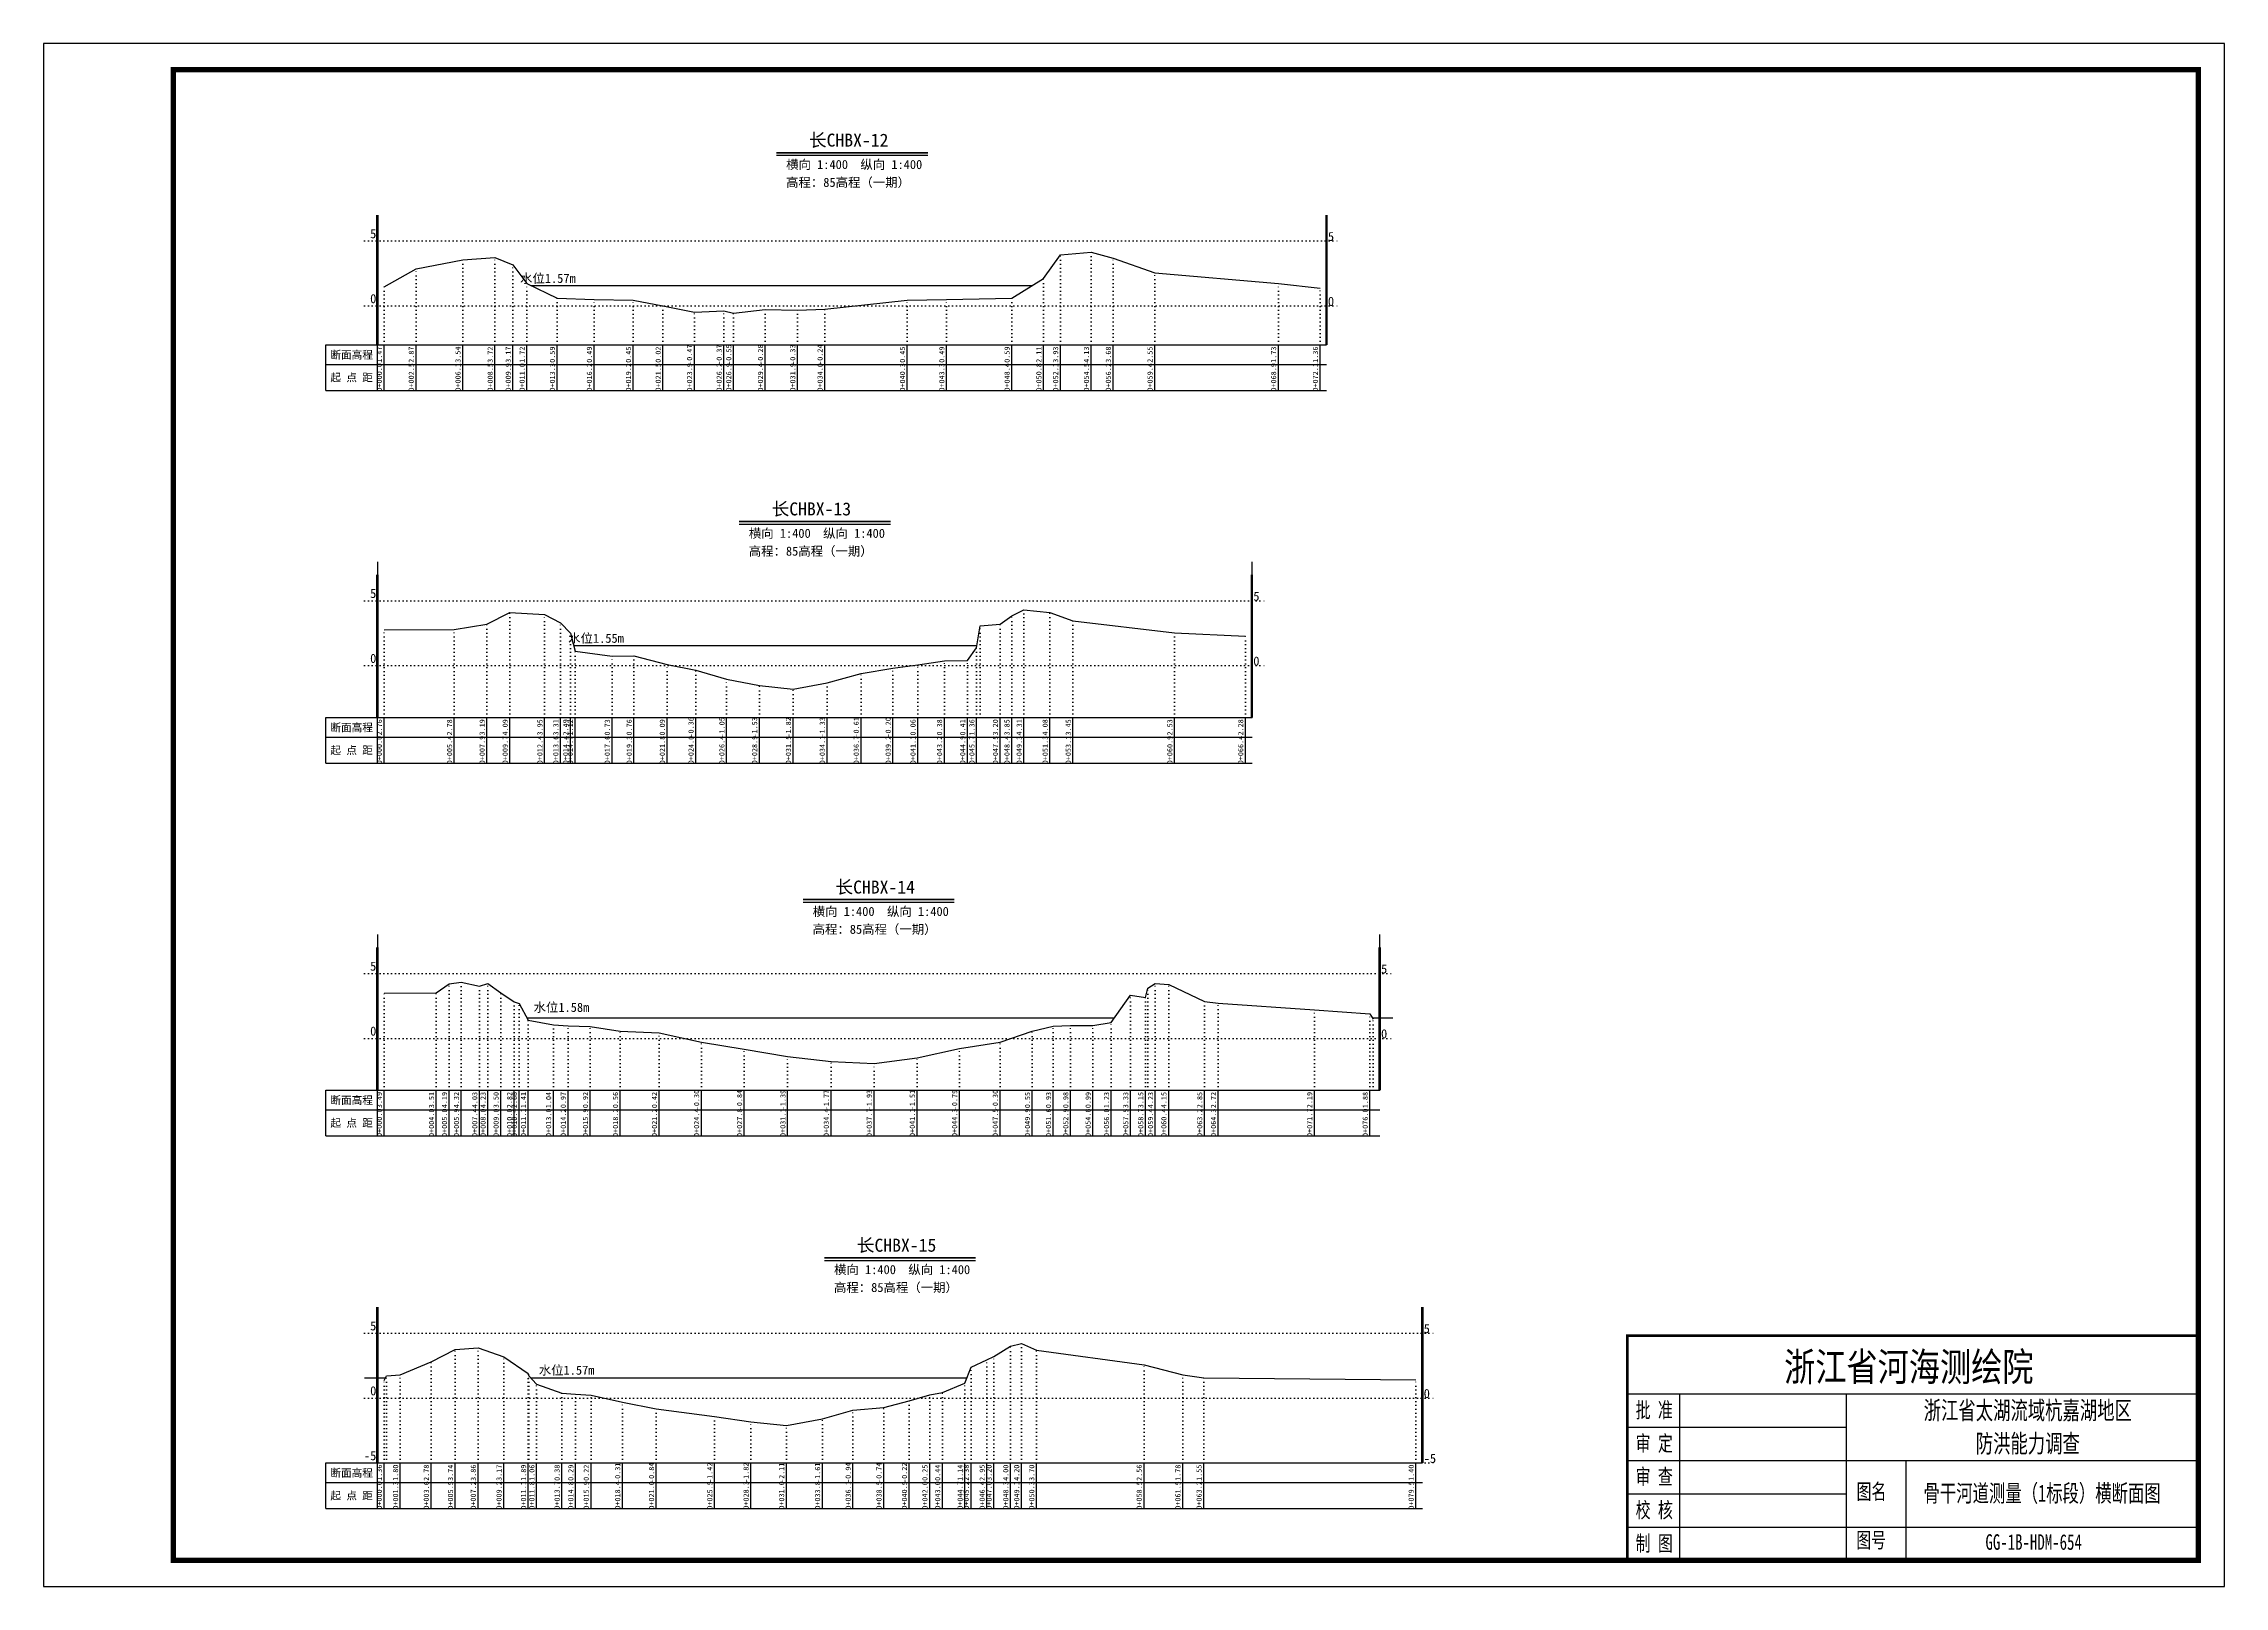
# Model space of a CAD drawing. Header units: millimetres. Extents: x 519117 to 522689, y 3371934 to 3372232.
# Drawn here: x 520467.6 to 520887.6, y 3371934.4 to 3372231.4 of the extents above; entities that cross this region are included whole.
import ezdxf
from ezdxf.enums import TextEntityAlignment as Align

# ---------------------------------------------------------------- set-up
doc = ezdxf.new("R2010")
doc.units = ezdxf.units.MM
doc.header["$LTSCALE"] = 0.4
doc.header["$MEASUREMENT"] = 0
doc.linetypes.add('X4', pattern=[1.6, 0, -1.6])
for name, color, linetype in [('DMX', 1, 'Continuous'), ('TEXT', 7, 'Continuous'), ('zdm1', 5, 'Continuous'), ('ZDMT5', 3, 'Continuous'), ('图框', 7, 'Continuous'), ('断面名称', 5, 'Continuous'), ('比例尺', 3, 'Continuous'), ('水位', 7, 'Continuous')]:
    doc.layers.add(name, color=color, linetype=linetype)
doc.styles.add('HDM', font='仿宋_GB2312.ttf')
doc.styles.add('tk2', font='SimSun.ttf', dxfattribs={"width": 0.8})

msp = doc.modelspace()

# ---------------------------------------------------------------- linework, layer by layer
at = {"lineweight": 100, "const_width": 0.5}
msp.add_lwpolyline([(520882.57, 3371982.67), (520772.57, 3371982.67), (520772.57, 3371939.39), (520882.57, 3371939.39), (520882.57, 3371982.67)], dxfattribs=at)
at = {"layer": 'DMX', "linetype": 'Continuous', "flags": 128}
for points in [[(520533.15, 3372184.56), (520539.3, 3372188.06), (520548.3, 3372189.74), (520554.5, 3372190.19), (520557.97, 3372188.81), (520560.65, 3372185.19), (520566.47, 3372182.36), (520573.6, 3372182.11), (520581.12, 3372182.01), (520586.85, 3372180.94), (520592.9, 3372179.71), (520598.6, 3372179.96), (520600.45, 3372179.51), (520606.55, 3372180.19), (520612.77, 3372180.06), (520618.02, 3372180.29), (520633.9, 3372182.01), (520641.47, 3372182.11), (520654.05, 3372182.36), (520660.17, 3372186.16), (520663.4, 3372190.71), (520669.32, 3372191.21), (520673.55, 3372190.09), (520681.57, 3372187.26), (520705.37, 3372185.21), (520713.42, 3372184.29)], [(520533.15, 3372118.54), (520546.67, 3372118.59), (520552.95, 3372119.61), (520557.37, 3372121.86), (520564.07, 3372121.51), (520567.15, 3372119.91), (520569.05, 3372117.86), (520569.92, 3372114.44), (520577.05, 3372113.46), (520581.27, 3372113.54), (520587.65, 3372111.86), (520593.17, 3372110.74), (520599.12, 3372109.01), (520605.42, 3372107.81), (520611.92, 3372107.09), (520618.45, 3372108.31), (520625, 3372110.11), (520631.15, 3372111.14), (520635.92, 3372111.79), (520641.05, 3372112.59), (520645.5, 3372112.66), (520647.27, 3372115.04), (520647.92, 3372119.31), (520651.8, 3372119.64), (520654.02, 3372121.26), (520656.37, 3372122.41), (520661.37, 3372121.84), (520665.82, 3372120.26), (520685.4, 3372117.96), (520699.05, 3372117.34)], [(520533.15, 3372048.61), (520543.2, 3372048.66), (520545.7, 3372050.36), (520548, 3372050.69), (520551.52, 3372049.96), (520553.12, 3372050.46), (520555.62, 3372048.64), (520558.22, 3372046.94), (520559.15, 3372046.59), (520560.9, 3372043.41), (520565.75, 3372042.49), (520568.57, 3372042.31), (520572.85, 3372042.19), (520578.62, 3372041.29), (520586.12, 3372040.94), (520594.25, 3372039.14), (520602.52, 3372037.79), (520610.87, 3372036.41), (520619.22, 3372035.46), (520627.5, 3372035.06), (520635.8, 3372036.11), (520643.95, 3372037.91), (520651.77, 3372039.14), (520657.97, 3372041.26), (520662.02, 3372042.21), (520665.35, 3372042.34), (520669.65, 3372042.36), (520673.2, 3372042.96), (520676.9, 3372048.21), (520679.8, 3372047.76), (520680.25, 3372049.56), (520681.67, 3372050.46), (520684.25, 3372050.26), (520691.15, 3372047.01), (520693.8, 3372046.69), (520712.32, 3372045.36), (520723.02, 3372044.59), (520723.65, 3372043.59)], [(520533.15, 3371974.04), (520533.62, 3371974.89), (520536.27, 3371975.14), (520542.2, 3371977.59), (520546.85, 3371979.99), (520551.25, 3371980.29), (520556.2, 3371978.56), (520560.92, 3371975.36), (520561, 3371974.94), (520562.52, 3371973.29), (520567.37, 3371971.59), (520570.02, 3371971.36), (520573, 3371971.19), (520579.05, 3371969.86), (520585.57, 3371968.54), (520596.8, 3371967.09), (520603.77, 3371966.09), (520610.62, 3371965.36), (520617.55, 3371966.61), (520623.45, 3371968.29), (520629.37, 3371968.79), (520634.27, 3371970.09), (520638.22, 3371971.26), (520640.67, 3371971.74), (520645, 3371973.49), (520646.2, 3371976.59), (520649.25, 3371978.01), (520650.57, 3371978.64), (520653.8, 3371980.64), (520655.9, 3371981.14), (520658.8, 3371979.89), (520679.5, 3371977.04), (520686.95, 3371975.09), (520691.02, 3371974.51), (520731.87, 3371974.14)]]:
    msp.add_lwpolyline(points, dxfattribs=at)
at = {"layer": 'TEXT', "color": 0}
for p, q in [((520772.57, 3371971.47, 0), (520882.57, 3371971.47, 0)), ((520782.65, 3371971.47, 0), (520782.65, 3371945.8, 0)), ((520814.74, 3371971.47, 0), (520814.74, 3371945.8, 0)), ((520772.57, 3371965.05, 0), (520814.74, 3371965.05, 0)), ((520772.57, 3371958.64, 0), (520814.74, 3371958.64, 0)), ((520814.74, 3371958.64, 0), (520882.57, 3371958.64, 0)), ((520826.22, 3371958.64, 0), (520826.22, 3371939.39, 0)), ((520772.57, 3371952.22, 0), (520814.74, 3371952.22, 0)), ((520772.57, 3371945.8, 0), (520882.57, 3371945.8, 0)), ((520782.65, 3371945.8, 0), (520782.65, 3371939.39, 0)), ((520814.74, 3371945.8, 0), (520814.74, 3371939.39, 0))]:
    msp.add_line(p, q, dxfattribs=at)
at = {"layer": 'zdm1', "linetype": 'Continuous'}
for p, q in [((520531.77, 3372173.39), (520531.77, 3372198.39)), ((520532.02, 3372173.39), (520532.02, 3372198.39)), ((520714.55, 3372173.39), (520714.55, 3372198.39)), ((520714.8, 3372173.39), (520714.8, 3372198.39)), ((520521.9, 3372164.64), (520521.9, 3372173.39)), ((520521.9, 3372173.39), (520533.15, 3372173.39)), ((520531.9, 3372164.64), (520531.9, 3372173.39)), ((520533.15, 3372173.39), (520714.67, 3372173.39)), ((520521.9, 3372169.64), (520714.67, 3372169.64)), ((520521.9, 3372164.64), (520714.67, 3372164.64)), ((520531.77, 3372101.64), (520531.77, 3372129.14)), ((520532.02, 3372101.64), (520532.02, 3372129.14)), ((520700.17, 3372101.64), (520700.17, 3372129.14)), ((520700.42, 3372101.64), (520700.42, 3372129.14)), ((520521.9, 3372092.89), (520521.9, 3372101.64)), ((520521.9, 3372101.64), (520533.15, 3372101.64)), ((520531.9, 3372092.89), (520531.9, 3372101.64)), ((520533.15, 3372101.64), (520700.3, 3372101.64)), ((520521.9, 3372097.89), (520700.3, 3372097.89)), ((520521.9, 3372092.89), (520700.3, 3372092.89)), ((520531.77, 3372029.89), (520531.77, 3372057.39)), ((520532.02, 3372029.89), (520532.02, 3372057.39)), ((520724.77, 3372029.89), (520724.77, 3372057.39)), ((520725.02, 3372029.89), (520725.02, 3372057.39)), ((520521.9, 3372021.14), (520521.9, 3372029.89)), ((520521.9, 3372029.89), (520533.15, 3372029.89)), ((520531.9, 3372021.14), (520531.9, 3372029.89)), ((520533.15, 3372029.89), (520724.9, 3372029.89)), ((520521.9, 3372026.14), (520724.9, 3372026.14)), ((520521.9, 3372021.14), (520724.9, 3372021.14)), ((520531.77, 3371958.14), (520531.77, 3371988.14)), ((520532.02, 3371958.14), (520532.02, 3371988.14)), ((520733, 3371958.14), (520733, 3371988.14)), ((520733.25, 3371958.14), (520733.25, 3371988.14)), ((520521.9, 3371949.39), (520521.9, 3371958.14)), ((520521.9, 3371958.14), (520533.15, 3371958.14)), ((520531.9, 3371949.39), (520531.9, 3371958.14)), ((520533.15, 3371958.14), (520733.12, 3371958.14)), ((520521.9, 3371954.39), (520733.12, 3371954.39)), ((520521.9, 3371949.39), (520733.12, 3371949.39))]:
    msp.add_line(p, q, dxfattribs=at)
at = {"layer": 'zdm1', "linetype": 'X4'}
for p, q in [((520529.4, 3372193.39), (520717.17, 3372193.39)), ((520529.4, 3372180.89), (520717.17, 3372180.89)), ((520529.4, 3372124.14), (520702.8, 3372124.14)), ((520529.4, 3372111.64), (520702.8, 3372111.64)), ((520529.4, 3372052.39), (520727.4, 3372052.39)), ((520529.4, 3372039.89), (520727.4, 3372039.89)), ((520529.4, 3371983.14), (520735.62, 3371983.14)), ((520529.4, 3371970.64), (520735.62, 3371970.64)), ((520529.4, 3371958.14), (520735.62, 3371958.14))]:
    msp.add_line(p, q, dxfattribs=at)
at = {"layer": 'zdm1', "linetype": 'Continuous', "flags": 128}
for points in [[(520531.9, 3372195.89, 0.25, 0.25, 0), (520531.9, 3372198.39, 0.25, 0.25, 0)], [(520714.67, 3372195.89, 0.25, 0.25, 0), (520714.67, 3372198.39, 0.25, 0.25, 0)], [(520531.9, 3372190.89, 0.25, 0.25, 0), (520531.9, 3372193.39, 0.25, 0.25, 0)], [(520714.67, 3372190.89, 0.25, 0.25, 0), (520714.67, 3372193.39, 0.25, 0.25, 0)], [(520531.9, 3372185.89, 0.25, 0.25, 0), (520531.9, 3372188.39, 0.25, 0.25, 0)], [(520714.67, 3372185.89, 0.25, 0.25, 0), (520714.67, 3372188.39, 0.25, 0.25, 0)], [(520531.9, 3372180.89, 0.25, 0.25, 0), (520531.9, 3372183.39, 0.25, 0.25, 0)], [(520714.67, 3372180.89, 0.25, 0.25, 0), (520714.67, 3372183.39, 0.25, 0.25, 0)], [(520531.9, 3372175.89, 0.25, 0.25, 0), (520531.9, 3372178.39, 0.25, 0.25, 0)], [(520714.67, 3372175.89, 0.25, 0.25, 0), (520714.67, 3372178.39, 0.25, 0.25, 0)], [(520531.9, 3372129.14, 0.25, 0.25, 0), (520531.9, 3372131.64, 0.25, 0.25, 0)], [(520700.3, 3372129.14, 0.25, 0.25, 0), (520700.3, 3372131.64, 0.25, 0.25, 0)], [(520531.9, 3372124.14, 0.25, 0.25, 0), (520531.9, 3372126.64, 0.25, 0.25, 0)], [(520700.3, 3372124.14, 0.25, 0.25, 0), (520700.3, 3372126.64, 0.25, 0.25, 0)], [(520531.9, 3372119.14, 0.25, 0.25, 0), (520531.9, 3372121.64, 0.25, 0.25, 0)], [(520700.3, 3372119.14, 0.25, 0.25, 0), (520700.3, 3372121.64, 0.25, 0.25, 0)], [(520531.9, 3372114.14, 0.25, 0.25, 0), (520531.9, 3372116.64, 0.25, 0.25, 0)], [(520700.3, 3372114.14, 0.25, 0.25, 0), (520700.3, 3372116.64, 0.25, 0.25, 0)], [(520531.9, 3372109.14, 0.25, 0.25, 0), (520531.9, 3372111.64, 0.25, 0.25, 0)], [(520700.3, 3372109.14, 0.25, 0.25, 0), (520700.3, 3372111.64, 0.25, 0.25, 0)], [(520531.9, 3372104.14, 0.25, 0.25, 0), (520531.9, 3372106.64, 0.25, 0.25, 0)], [(520700.3, 3372104.14, 0.25, 0.25, 0), (520700.3, 3372106.64, 0.25, 0.25, 0)], [(520531.9, 3372057.39, 0.25, 0.25, 0), (520531.9, 3372059.89, 0.25, 0.25, 0)], [(520724.9, 3372057.39, 0.25, 0.25, 0), (520724.9, 3372059.89, 0.25, 0.25, 0)], [(520531.9, 3372052.39, 0.25, 0.25, 0), (520531.9, 3372054.89, 0.25, 0.25, 0)], [(520724.9, 3372052.39, 0.25, 0.25, 0), (520724.9, 3372054.89, 0.25, 0.25, 0)], [(520531.9, 3372047.39, 0.25, 0.25, 0), (520531.9, 3372049.89, 0.25, 0.25, 0)], [(520724.9, 3372047.39, 0.25, 0.25, 0), (520724.9, 3372049.89, 0.25, 0.25, 0)], [(520531.9, 3372042.39, 0.25, 0.25, 0), (520531.9, 3372044.89, 0.25, 0.25, 0)], [(520724.9, 3372042.39, 0.25, 0.25, 0), (520724.9, 3372044.89, 0.25, 0.25, 0)], [(520531.9, 3372037.39, 0.25, 0.25, 0), (520531.9, 3372039.89, 0.25, 0.25, 0)], [(520724.9, 3372037.39, 0.25, 0.25, 0), (520724.9, 3372039.89, 0.25, 0.25, 0)], [(520531.9, 3372032.39, 0.25, 0.25, 0), (520531.9, 3372034.89, 0.25, 0.25, 0)], [(520724.9, 3372032.39, 0.25, 0.25, 0), (520724.9, 3372034.89, 0.25, 0.25, 0)], [(520531.9, 3371985.64, 0.25, 0.25, 0), (520531.9, 3371988.14, 0.25, 0.25, 0)], [(520733.12, 3371985.64, 0.25, 0.25, 0), (520733.12, 3371988.14, 0.25, 0.25, 0)], [(520531.9, 3371980.64, 0.25, 0.25, 0), (520531.9, 3371983.14, 0.25, 0.25, 0)], [(520733.12, 3371980.64, 0.25, 0.25, 0), (520733.12, 3371983.14, 0.25, 0.25, 0)], [(520531.9, 3371975.64, 0.25, 0.25, 0), (520531.9, 3371978.14, 0.25, 0.25, 0)], [(520733.12, 3371975.64, 0.25, 0.25, 0), (520733.12, 3371978.14, 0.25, 0.25, 0)], [(520531.9, 3371970.64, 0.25, 0.25, 0), (520531.9, 3371973.14, 0.25, 0.25, 0)], [(520733.12, 3371970.64, 0.25, 0.25, 0), (520733.12, 3371973.14, 0.25, 0.25, 0)], [(520531.9, 3371965.64, 0.25, 0.25, 0), (520531.9, 3371968.14, 0.25, 0.25, 0)], [(520733.12, 3371965.64, 0.25, 0.25, 0), (520733.12, 3371968.14, 0.25, 0.25, 0)], [(520531.9, 3371960.64, 0.25, 0.25, 0), (520531.9, 3371963.14, 0.25, 0.25, 0)], [(520733.12, 3371960.64, 0.25, 0.25, 0), (520733.12, 3371963.14, 0.25, 0.25, 0)]]:
    msp.add_lwpolyline(points, format="xyseb", dxfattribs=at)
at = {"layer": 'ZDMT5', "linetype": 'X4'}
for p, q in [((520548.3, 3372173.39), (520548.3, 3372189.74)), ((520554.5, 3372173.39), (520554.5, 3372190.19)), ((520557.97, 3372173.39), (520557.97, 3372188.81)), ((520663.4, 3372173.39), (520663.4, 3372190.71)), ((520669.32, 3372173.39), (520669.32, 3372191.21)), ((520673.55, 3372173.39), (520673.55, 3372190.09)), ((520533.15, 3372173.39), (520533.15, 3372184.56)), ((520539.3, 3372173.39), (520539.3, 3372188.06)), ((520560.65, 3372173.39), (520560.65, 3372185.19)), ((520660.17, 3372173.39), (520660.17, 3372186.16)), ((520681.57, 3372173.39), (520681.57, 3372187.26)), ((520705.37, 3372173.39), (520705.37, 3372185.21)), ((520713.42, 3372173.39), (520713.42, 3372184.29)), ((520566.47, 3372173.39), (520566.47, 3372182.36)), ((520573.6, 3372173.39), (520573.6, 3372182.11)), ((520581.12, 3372173.39), (520581.12, 3372182.01)), ((520586.85, 3372173.39), (520586.85, 3372180.94)), ((520606.55, 3372173.39), (520606.55, 3372180.19)), ((520612.77, 3372173.39), (520612.77, 3372180.06)), ((520618.02, 3372173.39), (520618.02, 3372180.29)), ((520633.9, 3372173.39), (520633.9, 3372182.01)), ((520641.47, 3372173.39), (520641.47, 3372182.11)), ((520654.05, 3372173.39), (520654.05, 3372182.36)), ((520592.9, 3372173.39), (520592.9, 3372179.71)), ((520598.6, 3372173.39), (520598.6, 3372179.96)), ((520600.45, 3372173.39), (520600.45, 3372179.51)), ((520557.37, 3372101.64), (520557.37, 3372121.86)), ((520564.07, 3372101.64), (520564.07, 3372121.51)), ((520654.02, 3372101.64), (520654.02, 3372121.26)), ((520656.37, 3372101.64), (520656.37, 3372122.41)), ((520661.37, 3372101.64), (520661.37, 3372121.84)), ((520533.15, 3372101.64), (520533.15, 3372118.54)), ((520546.67, 3372101.64), (520546.67, 3372118.59)), ((520552.95, 3372101.64), (520552.95, 3372119.61)), ((520567.15, 3372101.64), (520567.15, 3372119.91)), ((520569.05, 3372101.64), (520569.05, 3372117.86)), ((520647.92, 3372101.64), (520647.92, 3372119.31)), ((520651.8, 3372101.64), (520651.8, 3372119.64)), ((520665.82, 3372101.64), (520665.82, 3372120.26)), ((520685.4, 3372101.64), (520685.4, 3372117.96)), ((520699.05, 3372101.64), (520699.05, 3372117.34)), ((520569.92, 3372101.64), (520569.92, 3372114.44)), ((520577.05, 3372101.64), (520577.05, 3372113.46)), ((520581.27, 3372101.64), (520581.27, 3372113.54)), ((520647.27, 3372101.64), (520647.27, 3372115.04)), ((520587.65, 3372101.64), (520587.65, 3372111.86)), ((520593.17, 3372101.64), (520593.17, 3372110.74)), ((520599.12, 3372101.64), (520599.12, 3372109.01)), ((520625, 3372101.64), (520625, 3372110.11)), ((520631.15, 3372101.64), (520631.15, 3372111.14)), ((520635.92, 3372101.64), (520635.92, 3372111.79)), ((520641.05, 3372101.64), (520641.05, 3372112.59)), ((520645.5, 3372101.64), (520645.5, 3372112.66)), ((520605.42, 3372101.64), (520605.42, 3372107.81)), ((520611.92, 3372101.64), (520611.92, 3372107.09)), ((520618.45, 3372101.64), (520618.45, 3372108.31)), ((520545.7, 3372029.89), (520545.7, 3372050.36)), ((520548, 3372029.89), (520548, 3372050.69)), ((520551.52, 3372029.89), (520551.52, 3372049.96)), ((520553.12, 3372029.89), (520553.12, 3372050.46)), ((520681.67, 3372029.89), (520681.67, 3372050.46)), ((520684.25, 3372029.89), (520684.25, 3372050.26)), ((520533.15, 3372029.89), (520533.15, 3372048.61)), ((520543.2, 3372029.89), (520543.2, 3372048.66)), ((520555.62, 3372029.89), (520555.62, 3372048.64)), ((520558.22, 3372029.89), (520558.22, 3372046.94)), ((520559.15, 3372029.89), (520559.15, 3372046.59)), ((520676.9, 3372029.89), (520676.9, 3372048.21)), ((520679.8, 3372029.89), (520679.8, 3372047.76)), ((520680.25, 3372029.89), (520680.25, 3372049.56)), ((520691.15, 3372029.89), (520691.15, 3372047.01)), ((520693.8, 3372029.89), (520693.8, 3372046.69)), ((520560.9, 3372029.89), (520560.9, 3372043.41)), ((520565.75, 3372029.89), (520565.75, 3372042.49)), ((520568.57, 3372029.89), (520568.57, 3372042.31)), ((520572.85, 3372029.89), (520572.85, 3372042.19)), ((520662.02, 3372029.89), (520662.02, 3372042.21)), ((520665.35, 3372029.89), (520665.35, 3372042.34)), ((520669.65, 3372029.89), (520669.65, 3372042.36)), ((520673.2, 3372029.89), (520673.2, 3372042.96)), ((520712.32, 3372029.89), (520712.32, 3372045.36)), ((520723.02, 3372029.89), (520723.02, 3372044.59)), ((520723.65, 3372029.89), (520723.65, 3372043.59)), ((520578.62, 3372029.89), (520578.62, 3372041.29)), ((520586.12, 3372029.89), (520586.12, 3372040.94)), ((520594.25, 3372029.89), (520594.25, 3372039.14)), ((520602.52, 3372029.89), (520602.52, 3372037.79)), ((520643.95, 3372029.89), (520643.95, 3372037.91)), ((520651.77, 3372029.89), (520651.77, 3372039.14)), ((520657.97, 3372029.89), (520657.97, 3372041.26)), ((520610.87, 3372029.89), (520610.87, 3372036.41)), ((520619.22, 3372029.89), (520619.22, 3372035.46)), ((520627.5, 3372029.89), (520627.5, 3372035.06)), ((520635.8, 3372029.89), (520635.8, 3372036.11)), ((520546.85, 3371958.14), (520546.85, 3371979.99)), ((520551.25, 3371958.14), (520551.25, 3371980.29)), ((520556.2, 3371958.14), (520556.2, 3371978.56)), ((520650.57, 3371958.14), (520650.57, 3371978.64)), ((520653.8, 3371958.14), (520653.8, 3371980.64)), ((520655.9, 3371958.14), (520655.9, 3371981.14)), ((520658.8, 3371958.14), (520658.8, 3371979.89)), ((520533.62, 3371958.14), (520533.62, 3371974.89)), ((520536.27, 3371958.14), (520536.27, 3371975.14)), ((520542.2, 3371958.14), (520542.2, 3371977.59)), ((520560.92, 3371958.14), (520560.92, 3371975.36)), ((520561, 3371958.14), (520561, 3371974.94)), ((520646.2, 3371958.14), (520646.2, 3371976.59)), ((520649.25, 3371958.14), (520649.25, 3371978.01)), ((520679.5, 3371958.14), (520679.5, 3371977.04)), ((520686.95, 3371958.14), (520686.95, 3371975.09)), ((520691.02, 3371958.14), (520691.02, 3371974.51)), ((520533.15, 3371958.14), (520533.15, 3371974.04)), ((520562.52, 3371958.14), (520562.52, 3371973.29)), ((520567.37, 3371958.14), (520567.37, 3371971.59)), ((520570.02, 3371958.14), (520570.02, 3371971.36)), ((520573, 3371958.14), (520573, 3371971.19)), ((520634.27, 3371958.14), (520634.27, 3371970.09)), ((520638.22, 3371958.14), (520638.22, 3371971.26)), ((520640.67, 3371958.14), (520640.67, 3371971.74)), ((520645, 3371958.14), (520645, 3371973.49)), ((520731.87, 3371958.14), (520731.87, 3371974.14)), ((520579.05, 3371958.14), (520579.05, 3371969.86)), ((520585.57, 3371958.14), (520585.57, 3371968.54)), ((520596.8, 3371958.14), (520596.8, 3371967.09)), ((520603.77, 3371958.14), (520603.77, 3371966.09)), ((520617.55, 3371958.14), (520617.55, 3371966.61)), ((520623.45, 3371958.14), (520623.45, 3371968.29)), ((520629.37, 3371958.14), (520629.37, 3371968.79)), ((520610.62, 3371958.14), (520610.62, 3371965.36))]:
    msp.add_line(p, q, dxfattribs=at)
at = {"layer": 'ZDMT5', "linetype": 'Continuous'}
for p, q in [((520533.15, 3372164.64), (520533.15, 3372173.39)), ((520539.3, 3372164.64), (520539.3, 3372173.39)), ((520548.3, 3372164.64), (520548.3, 3372173.39)), ((520554.5, 3372164.64), (520554.5, 3372173.39)), ((520557.97, 3372164.64), (520557.97, 3372173.39)), ((520560.65, 3372164.64), (520560.65, 3372173.39)), ((520566.47, 3372164.64), (520566.47, 3372173.39)), ((520573.6, 3372164.64), (520573.6, 3372173.39)), ((520581.12, 3372164.64), (520581.12, 3372173.39)), ((520586.85, 3372164.64), (520586.85, 3372173.39)), ((520592.9, 3372164.64), (520592.9, 3372173.39)), ((520598.6, 3372164.64), (520598.6, 3372173.39)), ((520600.45, 3372164.64), (520600.45, 3372173.39)), ((520606.55, 3372164.64), (520606.55, 3372173.39)), ((520612.77, 3372164.64), (520612.77, 3372173.39)), ((520618.02, 3372164.64), (520618.02, 3372173.39)), ((520633.9, 3372164.64), (520633.9, 3372173.39)), ((520641.47, 3372164.64), (520641.47, 3372173.39)), ((520654.05, 3372164.64), (520654.05, 3372173.39)), ((520660.17, 3372164.64), (520660.17, 3372173.39)), ((520663.4, 3372164.64), (520663.4, 3372173.39)), ((520669.32, 3372164.64), (520669.32, 3372173.39)), ((520673.55, 3372164.64), (520673.55, 3372173.39)), ((520681.57, 3372164.64), (520681.57, 3372173.39)), ((520705.37, 3372164.64), (520705.37, 3372173.39)), ((520713.42, 3372164.64), (520713.42, 3372173.39)), ((520533.15, 3372092.89), (520533.15, 3372101.64)), ((520546.67, 3372092.89), (520546.67, 3372101.64)), ((520552.95, 3372092.89), (520552.95, 3372101.64)), ((520557.37, 3372092.89), (520557.37, 3372101.64)), ((520564.07, 3372092.89), (520564.07, 3372101.64)), ((520567.15, 3372092.89), (520567.15, 3372101.64)), ((520569.05, 3372092.89), (520569.05, 3372101.64)), ((520569.92, 3372092.89), (520569.92, 3372101.64)), ((520577.05, 3372092.89), (520577.05, 3372101.64)), ((520581.27, 3372092.89), (520581.27, 3372101.64)), ((520587.65, 3372092.89), (520587.65, 3372101.64)), ((520593.17, 3372092.89), (520593.17, 3372101.64)), ((520599.12, 3372092.89), (520599.12, 3372101.64)), ((520605.42, 3372092.89), (520605.42, 3372101.64)), ((520611.92, 3372092.89), (520611.92, 3372101.64)), ((520618.45, 3372092.89), (520618.45, 3372101.64)), ((520625, 3372092.89), (520625, 3372101.64)), ((520631.15, 3372092.89), (520631.15, 3372101.64)), ((520635.92, 3372092.89), (520635.92, 3372101.64)), ((520641.05, 3372092.89), (520641.05, 3372101.64)), ((520645.5, 3372092.89), (520645.5, 3372101.64)), ((520647.27, 3372092.89), (520647.27, 3372101.64)), ((520651.8, 3372092.89), (520651.8, 3372101.64)), ((520654.02, 3372092.89), (520654.02, 3372101.64)), ((520656.37, 3372092.89), (520656.37, 3372101.64)), ((520661.37, 3372092.89), (520661.37, 3372101.64)), ((520665.82, 3372092.89), (520665.82, 3372101.64)), ((520685.4, 3372092.89), (520685.4, 3372101.64)), ((520699.05, 3372092.89), (520699.05, 3372101.64)), ((520533.15, 3372021.14), (520533.15, 3372029.89)), ((520543.2, 3372021.14), (520543.2, 3372029.89)), ((520545.7, 3372021.14), (520545.7, 3372029.89)), ((520548, 3372021.14), (520548, 3372029.89)), ((520551.52, 3372021.14), (520551.52, 3372029.89)), ((520553.12, 3372021.14), (520553.12, 3372029.89)), ((520555.62, 3372021.14), (520555.62, 3372029.89)), ((520558.22, 3372021.14), (520558.22, 3372029.89)), ((520559.15, 3372021.14), (520559.15, 3372029.89)), ((520560.9, 3372021.14), (520560.9, 3372029.89)), ((520565.75, 3372021.14), (520565.75, 3372029.89)), ((520568.57, 3372021.14), (520568.57, 3372029.89)), ((520572.85, 3372021.14), (520572.85, 3372029.89)), ((520578.62, 3372021.14), (520578.62, 3372029.89)), ((520586.12, 3372021.14), (520586.12, 3372029.89)), ((520594.25, 3372021.14), (520594.25, 3372029.89)), ((520602.52, 3372021.14), (520602.52, 3372029.89)), ((520610.87, 3372021.14), (520610.87, 3372029.89)), ((520619.22, 3372021.14), (520619.22, 3372029.89)), ((520627.5, 3372021.14), (520627.5, 3372029.89)), ((520635.8, 3372021.14), (520635.8, 3372029.89)), ((520643.95, 3372021.14), (520643.95, 3372029.89)), ((520651.77, 3372021.14), (520651.77, 3372029.89)), ((520657.97, 3372021.14), (520657.97, 3372029.89)), ((520662.02, 3372021.14), (520662.02, 3372029.89)), ((520665.35, 3372021.14), (520665.35, 3372029.89)), ((520669.65, 3372021.14), (520669.65, 3372029.89)), ((520673.2, 3372021.14), (520673.2, 3372029.89)), ((520676.9, 3372021.14), (520676.9, 3372029.89)), ((520679.8, 3372021.14), (520679.8, 3372029.89)), ((520681.67, 3372021.14), (520681.67, 3372029.89)), ((520684.25, 3372021.14), (520684.25, 3372029.89)), ((520691.15, 3372021.14), (520691.15, 3372029.89)), ((520693.8, 3372021.14), (520693.8, 3372029.89)), ((520712.32, 3372021.14), (520712.32, 3372029.89)), ((520723.02, 3372021.14), (520723.02, 3372029.89)), ((520533.15, 3371949.39), (520533.15, 3371958.14)), ((520536.27, 3371949.39), (520536.27, 3371958.14)), ((520542.2, 3371949.39), (520542.2, 3371958.14)), ((520546.85, 3371949.39), (520546.85, 3371958.14)), ((520551.25, 3371949.39), (520551.25, 3371958.14)), ((520556.2, 3371949.39), (520556.2, 3371958.14)), ((520560.92, 3371949.39), (520560.92, 3371958.14)), ((520562.52, 3371949.39), (520562.52, 3371958.14)), ((520567.37, 3371949.39), (520567.37, 3371958.14)), ((520570.02, 3371949.39), (520570.02, 3371958.14)), ((520573, 3371949.39), (520573, 3371958.14)), ((520579.05, 3371949.39), (520579.05, 3371958.14)), ((520585.57, 3371949.39), (520585.57, 3371958.14)), ((520596.8, 3371949.39), (520596.8, 3371958.14)), ((520603.77, 3371949.39), (520603.77, 3371958.14)), ((520610.62, 3371949.39), (520610.62, 3371958.14)), ((520617.55, 3371949.39), (520617.55, 3371958.14)), ((520623.45, 3371949.39), (520623.45, 3371958.14)), ((520629.37, 3371949.39), (520629.37, 3371958.14)), ((520634.27, 3371949.39), (520634.27, 3371958.14)), ((520638.22, 3371949.39), (520638.22, 3371958.14)), ((520640.67, 3371949.39), (520640.67, 3371958.14)), ((520645, 3371949.39), (520645, 3371958.14)), ((520646.2, 3371949.39), (520646.2, 3371958.14)), ((520649.25, 3371949.39), (520649.25, 3371958.14)), ((520650.57, 3371949.39), (520650.57, 3371958.14)), ((520653.8, 3371949.39), (520653.8, 3371958.14)), ((520655.9, 3371949.39), (520655.9, 3371958.14)), ((520658.8, 3371949.39), (520658.8, 3371958.14)), ((520679.5, 3371949.39), (520679.5, 3371958.14)), ((520686.95, 3371949.39), (520686.95, 3371958.14)), ((520691.02, 3371949.39), (520691.02, 3371958.14)), ((520731.87, 3371949.39), (520731.87, 3371958.14))]:
    msp.add_line(p, q, dxfattribs=at)
at = {"layer": '图框', "flags": 128}
msp.add_lwpolyline([(520467.57, 3371934.39), (520887.57, 3371934.39), (520887.57, 3372231.39), (520467.57, 3372231.39)], close=True, dxfattribs=at)
at = {"layer": '图框', "const_width": 1, "flags": 128}
msp.add_lwpolyline([(520492.57, 3371939.39), (520882.57, 3371939.39), (520882.57, 3372226.39), (520492.57, 3372226.39)], close=True, dxfattribs=at)
at = {"layer": '比例尺', "color": 3, "linetype": 'Continuous', "lineweight": 40}
for p, q in [((520608.72, 3372210.39), (520637.85, 3372210.39)), ((520601.54, 3372139.39), (520630.66, 3372139.39)), ((520613.84, 3372066.59), (520642.96, 3372066.59)), ((520617.95, 3371997.64), (520647.07, 3371997.64))]:
    msp.add_line(p, q, dxfattribs=at)
at = {"layer": '比例尺', "color": 3, "linetype": 'Continuous'}
for p, q in [((520608.72, 3372209.89), (520637.85, 3372209.89)), ((520601.54, 3372138.89), (520630.66, 3372138.89)), ((520613.84, 3372066.09), (520642.96, 3372066.09)), ((520617.95, 3371997.14), (520647.07, 3371997.14))]:
    msp.add_line(p, q, dxfattribs=at)
at = {"layer": '水位', "color": 6, "linetype": 'Continuous'}
for p, q in [((520561.42, 3372184.81), (520658, 3372184.81)), ((520569.65, 3372115.51), (520647.35, 3372115.51)), ((520560.66, 3372043.84), (520673.81, 3372043.84)), ((520723.49, 3372043.84), (520727.4, 3372043.84)), ((520529.4, 3371974.56), (520533.44, 3371974.56)), ((520561.34, 3371974.56), (520645.41, 3371974.56))]:
    msp.add_line(p, q, dxfattribs=at)

# ---------------------------------------------------------------- texts
at = {"layer": 'TEXT', "color": 7, "ltscale": 8, "style": 'tk2'}
for tag, p, s, height, width in [('浙江省河海测绘院', (520802.79, 3371973.9, 0), '（单位名称）', 5.5, 0.8), ('批 准', (520774.19, 3371966.84, 0), '批准', 3, 0.7), ('审 定', (520774.19, 3371960.42, 0), '审定', 3, 0.7), ('审 查', (520774.19, 3371954.01, 0), '审 查', 3, 0.7), ('图名', (520816.73, 3371951.13, 0), '审查', 3, 0.7), ('校 核', (520774.19, 3371947.59, 0), '校 核', 3, 0.7), ('图号', (520816.68, 3371941.8, 0), '图号', 3, 0.7), ('制 图', (520774.19, 3371941.17, 0), '制 图', 3, 0.7)]:
    msp.add_attdef(tag, p, s, height=height, dxfattribs=dict(at, width=width))
at = {"layer": 'TEXT', "color": 0, "style": 'tk2', "width": 0.7}
for tag, text, height, p in [('浙江省太湖流域杭嘉湖地区', '浙江省太湖流域杭嘉湖地区', 3.5, (520849.71, 3371968.28, -206.67)), ('防洪能力调查', '防洪能力调查', 3.5, (520849.71, 3371961.89, -206.67)), ('骨干河道测量（1标段）横断面图', '骨干河道测量（1标段）横断面图', 3.3, (520852.47, 3371952.32, -206.67)), ('GG-1B-HDM-654', 'GG-1B-HDM-001', 3, (520850.84, 3371942.92, -206.67))]:
    msp.add_attdef(tag, text=text, height=height, dxfattribs=at).set_placement(p, align=Align.MIDDLE_CENTER)
at = {"layer": 'zdm1', "linetype": 'Continuous', "style": 'HDM'}
for s, p in [('5', (520531.65, 3372193.39)), ('0', (520531.65, 3372180.89)), ('5', (520531.65, 3372124.14)), ('0', (520531.65, 3372111.64)), ('5', (520531.65, 3372052.39)), ('0', (520531.65, 3372039.89)), ('5', (520531.65, 3371983.14)), ('0', (520531.65, 3371970.64)), ('-5', (520531.65, 3371958.14))]:
    msp.add_text(s, height=1.75, dxfattribs=at).set_placement(p, align=Align.BOTTOM_RIGHT)
for s, p in [('5', (520714.92, 3372193.39)), ('0', (520714.92, 3372180.89)), ('5', (520700.55, 3372124.14)), ('0', (520700.55, 3372111.64)), ('5', (520725.15, 3372052.39)), ('0', (520725.15, 3372039.89)), ('5', (520733.37, 3371983.14)), ('0', (520733.37, 3371970.64)), ('-5', (520733.37, 3371958.14))]:
    msp.add_text(s, height=1.75, dxfattribs=at).set_placement(p)
for s, p in [('断面高程', (520526.9, 3372171.51)), ('起 点 距', (520526.9, 3372167.14)), ('断面高程', (520526.9, 3372099.76)), ('起 点 距', (520526.9, 3372095.39)), ('断面高程', (520526.9, 3372028.01)), ('起 点 距', (520526.9, 3372023.64)), ('断面高程', (520526.9, 3371956.26)), ('起 点 距', (520526.9, 3371951.89))]:
    msp.add_text(s, height=1.5, dxfattribs=at).set_placement(p, align=Align.MIDDLE)
at = {"layer": 'ZDMT5', "linetype": 'Continuous', "style": 'HDM'}
for s, p in [('1.47', (520533.02, 3372171.51)), ('2.87', (520539.17, 3372171.51)), ('3.54', (520548.17, 3372171.51)), ('3.72', (520554.37, 3372171.51)), ('3.17', (520557.85, 3372171.51)), ('1.72', (520560.52, 3372171.51)), ('0.59', (520566.35, 3372171.51)), ('0.49', (520573.47, 3372171.51)), ('0.45', (520581, 3372171.51)), ('0.02', (520586.72, 3372171.51)), ('-0.47', (520592.77, 3372171.51)), ('-0.37', (520598.47, 3372171.51)), ('-0.55', (520600.32, 3372171.51)), ('-0.28', (520606.42, 3372171.51)), ('-0.33', (520612.65, 3372171.51)), ('-0.24', (520617.9, 3372171.51)), ('0.45', (520633.77, 3372171.51)), ('0.49', (520641.35, 3372171.51)), ('0.59', (520653.92, 3372171.51)), ('2.11', (520660.05, 3372171.51)), ('3.93', (520663.27, 3372171.51)), ('4.13', (520669.2, 3372171.51)), ('3.68', (520673.42, 3372171.51)), ('2.55', (520681.45, 3372171.51)), ('1.73', (520705.25, 3372171.51)), ('1.36', (520713.3, 3372171.51)), ('0+000.0', (520533.02, 3372167.14)), ('0+002.5', (520539.17, 3372167.14)), ('0+006.1', (520548.17, 3372167.14)), ('0+008.5', (520554.37, 3372167.14)), ('0+009.9', (520557.85, 3372167.14)), ('0+011.0', (520560.52, 3372167.14)), ('0+013.3', (520566.35, 3372167.14)), ('0+016.2', (520573.47, 3372167.14)), ('0+019.2', (520581, 3372167.14)), ('0+021.5', (520586.72, 3372167.14)), ('0+023.9', (520592.77, 3372167.14)), ('0+026.2', (520598.47, 3372167.14)), ('0+026.9', (520600.32, 3372167.14)), ('0+029.4', (520606.42, 3372167.14)), ('0+031.9', (520612.65, 3372167.14)), ('0+034.0', (520617.9, 3372167.14)), ('0+040.3', (520633.77, 3372167.14)), ('0+043.3', (520641.35, 3372167.14)), ('0+048.4', (520653.92, 3372167.14)), ('0+050.8', (520660.05, 3372167.14)), ('0+052.1', (520663.27, 3372167.14)), ('0+054.5', (520669.2, 3372167.14)), ('0+056.2', (520673.42, 3372167.14)), ('0+059.4', (520681.45, 3372167.14)), ('0+068.9', (520705.25, 3372167.14)), ('0+072.1', (520713.3, 3372167.14)), ('2.76', (520533.02, 3372099.76)), ('2.78', (520546.55, 3372099.76)), ('3.19', (520552.82, 3372099.76)), ('4.09', (520557.25, 3372099.76)), ('3.95', (520563.95, 3372099.76)), ('3.31', (520567.02, 3372099.76)), ('2.49', (520568.92, 3372099.76)), ('1.12', (520569.8, 3372099.76)), ('0.73', (520576.92, 3372099.76)), ('0.76', (520581.15, 3372099.76)), ('0.09', (520587.52, 3372099.76)), ('-0.36', (520593.05, 3372099.76)), ('-1.05', (520599, 3372099.76)), ('-1.53', (520605.3, 3372099.76)), ('-1.82', (520611.8, 3372099.76)), ('-1.33', (520618.32, 3372099.76)), ('-0.61', (520624.87, 3372099.76)), ('-0.20', (520631.02, 3372099.76)), ('0.06', (520635.8, 3372099.76)), ('0.38', (520640.92, 3372099.76)), ('0.41', (520645.37, 3372099.76)), ('1.36', (520647.15, 3372099.76)), ('3.20', (520651.67, 3372099.76)), ('3.85', (520653.9, 3372099.76)), ('4.31', (520656.25, 3372099.76)), ('4.08', (520661.25, 3372099.76)), ('3.45', (520665.7, 3372099.76)), ('2.53', (520685.27, 3372099.76)), ('2.28', (520698.92, 3372099.76)), ('0+000.0', (520533.02, 3372095.39)), ('0+005.4', (520546.55, 3372095.39)), ('0+007.9', (520552.82, 3372095.39)), ('0+009.7', (520557.25, 3372095.39)), ('0+012.4', (520563.95, 3372095.39)), ('0+013.6', (520567.02, 3372095.39)), ('0+014.4', (520568.92, 3372095.39)), ('0+014.7', (520569.8, 3372095.39)), ('0+017.6', (520576.92, 3372095.39)), ('0+019.3', (520581.15, 3372095.39)), ('0+021.8', (520587.52, 3372095.39)), ('0+024.0', (520593.05, 3372095.39)), ('0+026.4', (520599, 3372095.39)), ('0+028.9', (520605.3, 3372095.39)), ('0+031.5', (520611.8, 3372095.39)), ('0+034.1', (520618.32, 3372095.39)), ('0+036.7', (520624.87, 3372095.39)), ('0+039.2', (520631.02, 3372095.39)), ('0+041.1', (520635.8, 3372095.39)), ('0+043.2', (520640.92, 3372095.39)), ('0+044.9', (520645.37, 3372095.39)), ('0+045.7', (520647.15, 3372095.39)), ('0+047.5', (520651.67, 3372095.39)), ('0+048.4', (520653.9, 3372095.39)), ('0+049.3', (520656.25, 3372095.39)), ('0+051.3', (520661.25, 3372095.39)), ('0+053.1', (520665.7, 3372095.39)), ('0+060.9', (520685.27, 3372095.39)), ('0+066.4', (520698.92, 3372095.39)), ('3.49', (520533.02, 3372028.01)), ('3.51', (520543.07, 3372028.01)), ('4.19', (520545.57, 3372028.01)), ('4.32', (520547.87, 3372028.01)), ('4.03', (520551.4, 3372028.01)), ('4.23', (520553, 3372028.01)), ('3.50', (520555.5, 3372028.01)), ('2.82', (520558.1, 3372028.01)), ('2.68', (520559.02, 3372028.01)), ('1.41', (520560.77, 3372028.01)), ('1.04', (520565.62, 3372028.01)), ('0.97', (520568.45, 3372028.01)), ('0.92', (520572.72, 3372028.01)), ('0.56', (520578.5, 3372028.01)), ('0.42', (520586, 3372028.01)), ('-0.30', (520594.12, 3372028.01)), ('-0.84', (520602.4, 3372028.01)), ('-1.39', (520610.75, 3372028.01)), ('-1.77', (520619.1, 3372028.01)), ('-1.93', (520627.37, 3372028.01)), ('-1.51', (520635.67, 3372028.01)), ('-0.79', (520643.82, 3372028.01)), ('-0.30', (520651.65, 3372028.01)), ('0.55', (520657.85, 3372028.01)), ('0.93', (520661.9, 3372028.01)), ('0.98', (520665.22, 3372028.01)), ('0.99', (520669.52, 3372028.01)), ('1.23', (520673.07, 3372028.01)), ('3.33', (520676.77, 3372028.01)), ('3.15', (520679.67, 3372028.01)), ('4.23', (520681.55, 3372028.01)), ('4.15', (520684.12, 3372028.01)), ('2.85', (520691.02, 3372028.01)), ('2.72', (520693.67, 3372028.01)), ('2.19', (520712.2, 3372028.01)), ('1.88', (520722.9, 3372028.01)), ('0+000.0', (520533.02, 3372023.64)), ('0+004.0', (520543.07, 3372023.64)), ('0+005.0', (520545.57, 3372023.64)), ('0+005.9', (520547.87, 3372023.64)), ('0+007.4', (520551.4, 3372023.64)), ('0+008.0', (520553, 3372023.64)), ('0+009.0', (520555.5, 3372023.64)), ('0+010.0', (520558.1, 3372023.64)), ('0+010.4', (520559.02, 3372023.64)), ('0+011.1', (520560.77, 3372023.64)), ('0+013.0', (520565.62, 3372023.64)), ('0+014.2', (520568.45, 3372023.64)), ('0+015.9', (520572.72, 3372023.64)), ('0+018.2', (520578.5, 3372023.64)), ('0+021.2', (520586, 3372023.64)), ('0+024.4', (520594.12, 3372023.64)), ('0+027.8', (520602.4, 3372023.64)), ('0+031.1', (520610.75, 3372023.64)), ('0+034.4', (520619.1, 3372023.64)), ('0+037.7', (520627.37, 3372023.64)), ('0+041.1', (520635.67, 3372023.64)), ('0+044.3', (520643.82, 3372023.64)), ('0+047.5', (520651.65, 3372023.64)), ('0+049.9', (520657.85, 3372023.64)), ('0+051.6', (520661.9, 3372023.64)), ('0+052.9', (520665.22, 3372023.64)), ('0+054.6', (520669.52, 3372023.64)), ('0+056.0', (520673.07, 3372023.64)), ('0+057.5', (520676.77, 3372023.64)), ('0+058.7', (520679.67, 3372023.64)), ('0+059.4', (520681.55, 3372023.64)), ('0+060.4', (520684.12, 3372023.64)), ('0+063.2', (520691.02, 3372023.64)), ('0+064.3', (520693.67, 3372023.64)), ('0+071.7', (520712.2, 3372023.64)), ('0+076.0', (520722.9, 3372023.64)), ('1.36', (520533.02, 3371956.26)), ('1.80', (520536.15, 3371956.26)), ('2.78', (520542.07, 3371956.26)), ('3.74', (520546.72, 3371956.26)), ('3.86', (520551.12, 3371956.26)), ('3.17', (520556.07, 3371956.26)), ('1.89', (520560.8, 3371956.26)), ('1.06', (520562.4, 3371956.26)), ('0.38', (520567.25, 3371956.26)), ('0.29', (520569.9, 3371956.26)), ('0.22', (520572.87, 3371956.26)), ('-0.31', (520578.92, 3371956.26)), ('-0.84', (520585.45, 3371956.26)), ('-1.42', (520596.67, 3371956.26)), ('-1.82', (520603.65, 3371956.26)), ('-2.11', (520610.5, 3371956.26)), ('-1.61', (520617.42, 3371956.26)), ('-0.94', (520623.32, 3371956.26)), ('-0.74', (520629.25, 3371956.26)), ('-0.22', (520634.15, 3371956.26)), ('0.25', (520638.1, 3371956.26)), ('0.44', (520640.55, 3371956.26)), ('1.14', (520644.87, 3371956.26)), ('2.38', (520646.07, 3371956.26)), ('2.95', (520649.12, 3371956.26)), ('3.20', (520650.45, 3371956.26)), ('4.00', (520653.67, 3371956.26)), ('4.20', (520655.77, 3371956.26)), ('3.70', (520658.67, 3371956.26)), ('2.56', (520679.37, 3371956.26)), ('1.78', (520686.82, 3371956.26)), ('1.55', (520690.9, 3371956.26)), ('1.40', (520731.75, 3371956.26)), ('0+000.0', (520533.02, 3371951.89)), ('0+001.3', (520536.15, 3371951.89)), ('0+003.6', (520542.07, 3371951.89)), ('0+005.5', (520546.72, 3371951.89)), ('0+007.2', (520551.12, 3371951.89)), ('0+009.2', (520556.07, 3371951.89)), ('0+011.1', (520560.8, 3371951.89)), ('0+011.8', (520562.4, 3371951.89)), ('0+013.7', (520567.25, 3371951.89)), ('0+014.8', (520569.9, 3371951.89)), ('0+015.9', (520572.87, 3371951.89)), ('0+018.4', (520578.92, 3371951.89)), ('0+021.0', (520585.45, 3371951.89)), ('0+025.5', (520596.67, 3371951.89)), ('0+028.3', (520603.65, 3371951.89)), ('0+031.0', (520610.5, 3371951.89)), ('0+033.8', (520617.42, 3371951.89)), ('0+036.1', (520623.32, 3371951.89)), ('0+038.5', (520629.25, 3371951.89)), ('0+040.5', (520634.15, 3371951.89)), ('0+042.0', (520638.1, 3371951.89)), ('0+043.0', (520640.55, 3371951.89)), ('0+044.7', (520644.87, 3371951.89)), ('0+045.2', (520646.07, 3371951.89)), ('0+046.4', (520649.12, 3371951.89)), ('0+047.0', (520650.45, 3371951.89)), ('0+048.3', (520653.67, 3371951.89)), ('0+049.1', (520655.77, 3371951.89)), ('0+050.3', (520658.67, 3371951.89)), ('0+058.5', (520679.37, 3371951.89)), ('0+061.5', (520686.82, 3371951.89)), ('0+063.2', (520690.9, 3371951.89)), ('0+079.5', (520731.75, 3371951.89))]:
    msp.add_text(s, height=1, rotation=90, dxfattribs=at).set_placement(p, align=Align.BOTTOM_CENTER)
at = {"layer": '断面名称', "color": 5, "linetype": 'Continuous', "style": 'HDM'}
for s, p in [('长CHBX-12', (520622.62, 3372212.86)), ('长CHBX-13', (520615.43, 3372141.86)), ('长CHBX-14', (520627.73, 3372069.06)), ('长CHBX-15', (520631.84, 3372000.11))]:
    msp.add_text(s, height=2.5, dxfattribs=at).set_placement(p, align=Align.MIDDLE)
at = {"layer": '比例尺', "color": 3, "linetype": 'Continuous', "style": 'HDM'}
for s, p in [('横向 1:400  纵向 1:400', (520636.79, 3372206.72)), ('高程：85高程（一期）', (520634.43, 3372203.28)), ('横向 1:400  纵向 1:400', (520629.61, 3372135.72)), ('高程：85高程（一期）', (520627.24, 3372132.28)), ('横向 1:400  纵向 1:400', (520641.91, 3372062.92)), ('高程：85高程（一期）', (520639.54, 3372059.49)), ('横向 1:400  纵向 1:400', (520646.02, 3371993.97)), ('高程：85高程（一期）', (520643.65, 3371990.53))]:
    msp.add_text(s, height=1.75, dxfattribs=at).set_placement(p, align=Align.BOTTOM_RIGHT)
at = {"layer": '水位', "color": 6, "linetype": 'Continuous', "style": 'HDM'}
for s, p in [('水位1.57m', (520564.69, 3372186.24)), ('水位1.55m', (520573.96, 3372116.95)), ('水位1.58m', (520567.3, 3372045.9)), ('水位1.57m', (520568.3, 3371976.05))]:
    msp.add_text(s, height=1.75, dxfattribs=at).set_placement(p, align=Align.MIDDLE)

doc.saveas('drawing.dxf')
